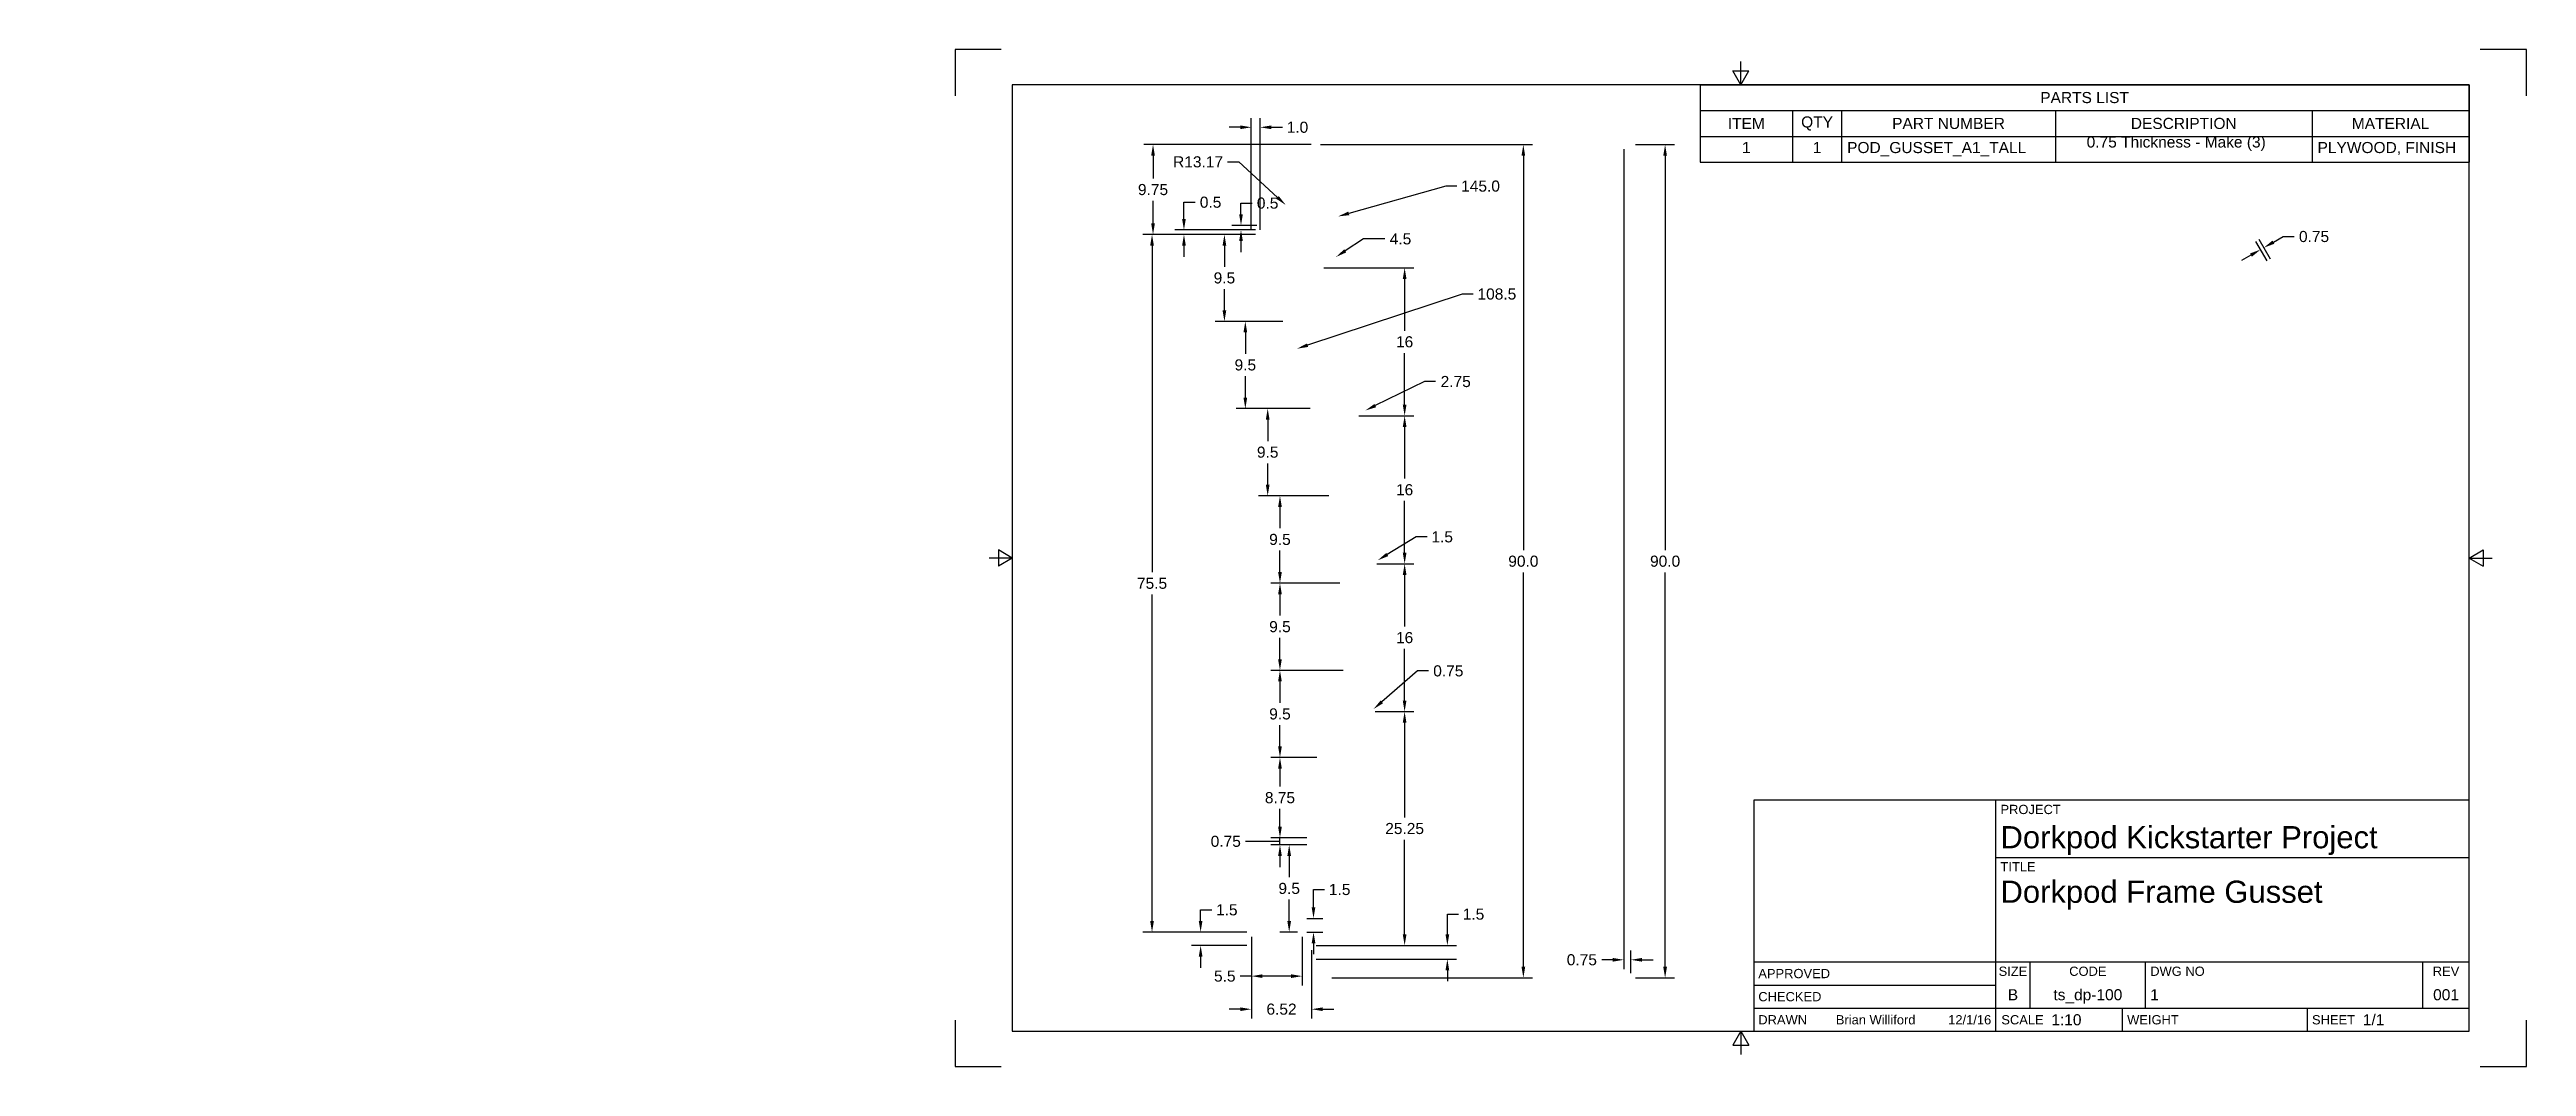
# Paper-space layout 'Sheet1' of a CAD drawing. Header units: inches. Extents: x -9.8 to 17, y 0 to 11.
import ezdxf
from ezdxf.enums import TextEntityAlignment as Align

# ---------------------------------------------------------------- set-up
doc = ezdxf.new("R2010")
doc.units = ezdxf.units.IN
doc.header["$MEASUREMENT"] = 0
for name, color, linetype, lineweight in [('Annotations', 7, 'Continuous', 25), ('BOM', 7, 'Continuous', 25), ('Dimensions', 7, 'Continuous', 25)]:
    doc.layers.add(name, color=color, linetype=linetype, lineweight=lineweight)
doc.layers.add('Border', color=7, linetype='Continuous')
doc.layers.add('Titleblock', color=7, linetype='Continuous')
doc.styles.add('FusionTitle', font='Arial Unicode.ttf')
doc.styles.get("Standard").update_dxf_attribs({"font": 'Arial.ttf'})
doc.dimstyles.get("Standard").update_dxf_attribs({"dimtxt": 0.12, "dimasz": 0.12, "dimexe": 0.1, "dimexo": 0.05, "dimgap": 0.06, "dimtad": 0, "dimtih": 1, "dimtoh": 1, "dimdsep": 46, "dimtxsty": 'Standard', "dimcen": 0, "dimclrd": 256, "dimclre": 256, "dimclrt": 256, "dimazin": 3, "dimtp": 0.01, "dimtm": 0.01000000001, "dimtfac": 1, "dimtofl": 0, "dimtmove": 0, "dimatfit": 3, "dimfxl": 1, "dimtolj": 1, "dimarcsym": 1})

psp = doc.layouts.new('Sheet1')

# ---------------------------------------------------------------- texts
at = {"layer": 'Annotations', "insert": (12.24213506298977, 10.06), "char_height": 0.12, "attachment_point": 1}
psp.add_mtext_dynamic_manual_height_columns('\\A1;0.75 Thickness - Make (3)', width=2.190030003069758, gutter_width=0.6, heights=[0.147636360553661], dxfattribs=at)

# ---------------------------------------------------------------- blocks, each defined once
blk = doc.blocks.new('ANSI_B_SHEET')
at = {"layer": 'Border'}
for p, q in [((0.5, 11), (0, 11)), ((0, 11), (0, 10.5)), ((17, 11), (16.5, 11)), ((17, 10.5), (17, 11)), ((8.41339745962156, 10.77), (8.586602540378447, 10.77)), ((8.500000000000004, 10.62), (8.41339745962156, 10.77)), ((8.500000000000004, 10.62), (8.500000000000004, 10.87)), ((8.500000000000004, 10.62), (8.586602540378447, 10.77)), ((16.38, 10.62), (0.6200000000000045, 10.62)), ((0.6200000000000045, 10.62), (0.620000000000001, 0.38)), ((16.38, 0.38), (16.38, 10.62)), ((0.6200000000000045, 5.499999999999999), (0.3700000000000045, 5.499999999999999)), ((0.470000000000006, 5.586602540378443), (0.470000000000006, 5.413397459621556)), ((0.6200000000000045, 5.499999999999999), (0.470000000000006, 5.586602540378443)), ((0.6200000000000045, 5.499999999999999), (0.470000000000006, 5.413397459621556)), ((16.38, 5.499999999999999), (16.53, 5.586602540378443)), ((16.38, 5.499999999999999), (16.63, 5.499999999999999)), ((16.38, 5.499999999999999), (16.53, 5.413397459621556)), ((16.53, 5.586602540378443), (16.53, 5.413397459621556)), ((0, 0.5), (0, 0)), ((0.6200000000000045, 0.38), (16.38, 0.3800000000000001)), ((8.5, 0.38), (8.413397459621557, 0.2299999999999943)), ((8.5, 0.38), (8.5, 0.13)), ((8.5, 0.38), (8.586602540378443, 0.2299999999999943)), ((17, 0), (17, 0.5)), ((0, 0), (0.5, 0)), ((8.413397459621557, 0.2299999999999943), (8.586602540378443, 0.2299999999999943)), ((16.5, 0), (17, 0))]:
    blk.add_line(p, q, dxfattribs=at)
blk = doc.blocks.new('ANSI_TITLEBLOCK')
at = {"layer": 'Titleblock'}
for p, q in [((0, 2.5), (-7.740000000000002, 2.5)), ((-7.740000000000002, 2.5), (-7.740000000000002, 0)), ((-5.120000000000001, 0), (-5.120000000000001, 2.5)), ((0, 0), (0, 2.5)), ((-5.120000000000001, 1.88), (0, 1.88)), ((-7.740000000000002, 0.7500000000000001), (0, 0.7500000000000001)), ((-4.750000000000002, 0.25), (-4.75, 0.7500000000000001)), ((-3.5, 0.25), (-3.499999999999998, 0.7500000000000001)), ((-0.5, 0.25), (-0.4999999999999991, 0.7499999999999999)), ((-7.740000000000002, 0.5), (-5.120000000000001, 0.5)), ((-7.740000000000002, 0.25), (0, 0.25)), ((-7.740000000000002, 0), (0, 0)), ((-3.75, 0), (-3.75, 0.25)), ((-1.750000000000001, 0), (-1.750000000000001, 0.25))]:
    blk.add_line(p, q, dxfattribs=at)
at = {"layer": 'Titleblock', "style": 'FusionTitle'}
for s, p in [('PROJECT', (-5.07, 2.45)), ('TITLE', (-5.07, 1.83)), ('DWG NO', (-3.449999999999998, 0.7000000000000002))]:
    blk.add_text(s, height=0.1, dxfattribs=at).set_placement(p, align=Align.TOP_LEFT)
for s, p in [('APPROVED', (-7.690000000000001, 0.625)), ('CHECKED', (-7.690000000000001, 0.375)), ('DRAWN', (-7.690000000000001, 0.125)), ('SCALE', (-5.060956188370747, 0.125)), ('WEIGHT', (-3.699999999999999, 0.125)), ('SHEET', (-1.7, 0.125))]:
    blk.add_text(s, height=0.1, dxfattribs=at).set_placement(p, align=Align.MIDDLE_LEFT)
for s, p in [('SIZE', (-4.935, 0.7000000000000011)), ('CODE', (-4.125, 0.7000000000000002)), ('REV', (-0.25, 0.7000000000000002))]:
    blk.add_text(s, height=0.1, dxfattribs=at).set_placement(p, align=Align.TOP_CENTER)
blk.add_attdef('PROJECT', (-5.07, 1.98), '', height=0.24, dxfattribs=at)
for tag, height, p in [('TITLE_1', 0.24, (-5.07, 1.63)), ('TITLE_2', 0.24, (-5.07, 1.29)), ('TITLE_3', 0.12, (-5.07, 0.9499999999999996))]:
    blk.add_attdef(tag, text='', height=height, dxfattribs=at).set_placement(p, align=Align.TOP_LEFT)
for tag, height, p in [('APPROVED_BY', 0.1, (-6.851207210059467, 0.625)), ('CHECKED_BY', 0.1, (-6.851207210059467, 0.375)), ('DRAWN_BY', 0.1, (-6.851207210059467, 0.125)), ('SCALE', 0.12, (-4.520000000000001, 0.125)), ('WEIGHT', 0.12, (-3.100000000000001, 0.125)), ('SHEET', 0.12, (-1.150000000000001, 0.125))]:
    blk.add_attdef(tag, text='', height=height, dxfattribs=at).set_placement(p, align=Align.MIDDLE_LEFT)
for tag, p in [('APPROVED_DATE', (-5.170000000000001, 0.625)), ('CHECKED_DATE', (-5.170000000000001, 0.375)), ('DRAWN_DATE', (-5.170000000000001, 0.125))]:
    blk.add_attdef(tag, text='', height=0.1, dxfattribs=at).set_placement(p, align=Align.MIDDLE_RIGHT)
for tag, p in [('SIZE', (-4.935000000000002, 0.3)), ('CODE', (-4.125, 0.3)), ('REV', (-0.25, 0.3))]:
    blk.add_attdef(tag, text='', height=0.12, dxfattribs=at).set_placement(p, align=Align.BOTTOM_CENTER)
blk.add_attdef('DWG_NO', text='', height=0.12, dxfattribs=at).set_placement((-3.449999999999999, 0.3), align=Align.BOTTOM_LEFT)
blk = doc.blocks.new('*T18')
at = {"layer": 'BOM', "color": 0, "linetype": 'ByBlock', "lineweight": -2, "transparency": 16777216}
for p, q in [((0, 0), (8.320444658710656, 0)), ((0, 0), (0, -0.8399999999999981)), ((8.320444658710656, 0), (8.320444658710656, -0.8399999999999981)), ((0, -0.2799999999999994), (8.320444658710656, -0.2799999999999994)), ((1.000978403622241, -0.2799999999999994), (1.000978403622241, -0.8399999999999981)), ((1.531289552843829, -0.2799999999999994), (1.531289552843829, -0.8399999999999981)), ((3.845307643523922, -0.2799999999999994), (3.845307643523922, -0.8399999999999981)), ((6.620444658710655, -0.2799999999999994), (6.620444658710655, -0.8399999999999981)), ((0, -0.5599999999999987), (8.320444658710656, -0.5599999999999987)), ((0, -0.8399999999999981), (8.320444658710656, -0.8399999999999981))]:
    blk.add_line(p, q, dxfattribs=at)
at = {"layer": 'BOM', "color": 0, "transparency": 16777216, "char_height": 0.12}
for s, insert, width, attachment_point in [('PARTS LIST', (4.160222329355328, -0.1400000000000006), 8.200444658710657, 5), ('ITEM', (0.5004892018111207, -0.4199999999999999), 0.8809784036222413, 5), ('QTY', (1.266133978233036, -0.4199999999999999), 0.4103111492215881, 5), ('PART NUMBER', (2.688298598183875, -0.4199999999999999), 2.194018090680093, 5), ('DESCRIPTION', (5.23287615111729, -0.4199999999999999), 2.655137015186733, 5), ('MATERIAL', (7.470444658710656, -0.4199999999999999), 1.58, 5), ('1', (0.5004892018111207, -0.6199999999999992), 0.8809784036222413, 2), ('1', (1.266133978233036, -0.6199999999999992), 0.4103111492215881, 2), ('POD_GUSSET_A1_TALL', (1.591289552843829, -0.6199999999999992), 2.194018090680093, 1), ('PLYWOOD, FINISH', (6.680444658710655, -0.6199999999999992), 1.58, 1)]:
    blk.add_mtext(s, dxfattribs=dict(at, insert=insert, width=width, attachment_point=attachment_point))
blk = doc.blocks.new('*D19')
at = {"layer": 'Defpoints', "color": 0, "transparency": 16777216}
for p in [(3.858063598472282, 1.308579012773066), (3.858063598472282, 1.161236745314113), (5.3261847034569, 1.308579012773066)]:
    blk.add_point(p, dxfattribs=at)
at = {"layer": 'Dimensions', "lineweight": -2, "transparency": 16777216}
for p, q in [((5.3261847034569, 1.428579012773066), (5.3261847034569, 1.647245967993506)), ((5.3261847034569, 1.647245967993506), (5.4461847034569, 1.647245967993506)), ((3.908063598472282, 1.308579012773066), (5.426184703456901, 1.308579012773066)), ((3.908063598472282, 1.161236745314113), (5.426184703456901, 1.161236745314113)), ((5.3261847034569, 1.041236745314113), (5.3261847034569, 0.9212367453141129))]:
    blk.add_line(p, q, dxfattribs=at)
at = {"layer": 'Dimensions', "transparency": 16777216}
for points in [[(5.306184703456901, 1.428579012773066), (5.3461847034569, 1.428579012773066), (5.3261847034569, 1.308579012773066)], [(5.306184703456901, 1.041236745314113), (5.3461847034569, 1.041236745314113), (5.3261847034569, 1.161236745314113)]]:
    blk.add_solid(points, dxfattribs=at)
at = {"layer": 'Dimensions', "transparency": 16777216, "insert": (5.609322493361402, 1.647245967993507), "char_height": 0.12, "attachment_point": 5}
blk.add_mtext('\\A1;1.5', dxfattribs=at)
blk = doc.blocks.new('*D20')
at = {"layer": 'Defpoints', "color": 0, "transparency": 16777216}
for p in [(2.657000652382024, 1.453579013954027), (3.206432554339483, 1.453579013954027), (3.206432554339483, 1.308579012773066)]:
    blk.add_point(p, dxfattribs=at)
at = {"layer": 'Dimensions', "lineweight": -2, "transparency": 16777216}
for p, q in [((2.657000652382024, 1.573579013954027), (2.657000652382024, 1.693579013954027)), ((2.657000652382024, 1.693579013954027), (2.777000652382024, 1.693579013954027)), ((3.156432554339483, 1.453579013954027), (2.557000652382024, 1.453579013954027)), ((3.156432554339483, 1.308579012773066), (2.557000652382024, 1.308579012773066)), ((2.657000652382024, 1.188579012773066), (2.657000652382024, 1.068579012773066))]:
    blk.add_line(p, q, dxfattribs=at)
at = {"layer": 'Dimensions', "transparency": 16777216}
for points in [[(2.637000652382024, 1.573579013954027), (2.677000652382024, 1.573579013954027), (2.657000652382024, 1.453579013954027)], [(2.637000652382024, 1.188579012773066), (2.677000652382024, 1.188579012773066), (2.657000652382024, 1.308579012773066)]]:
    blk.add_solid(points, dxfattribs=at)
at = {"layer": 'Dimensions', "transparency": 16777216, "insert": (2.940138442286526, 1.693579013954027), "char_height": 0.12, "attachment_point": 5}
blk.add_mtext('\\A1;1.5', dxfattribs=at)
blk = doc.blocks.new('*D21')
at = {"layer": 'Defpoints', "color": 0, "transparency": 16777216}
for p in [(3.75652567976605, 1.602255918380706), (3.75652567976605, 1.453579013954027), (3.878411139197347, 1.602255918380706)]:
    blk.add_point(p, dxfattribs=at)
at = {"layer": 'Dimensions', "lineweight": -2, "transparency": 16777216}
for p, q in [((3.878411139197347, 1.722255918380706), (3.878411139197347, 1.913367640867295)), ((3.878411139197347, 1.913367640867295), (3.998411139197347, 1.913367640867295)), ((3.80652567976605, 1.602255918380706), (3.978411139197347, 1.602255918380706)), ((3.80652567976605, 1.453579013954027), (3.978411139197347, 1.453579013954027)), ((3.878411139197347, 1.333579013954027), (3.878411139197347, 1.213579013954027))]:
    blk.add_line(p, q, dxfattribs=at)
at = {"layer": 'Dimensions', "transparency": 16777216}
for points in [[(3.858411139197347, 1.722255918380706), (3.898411139197347, 1.722255918380706), (3.878411139197347, 1.602255918380706)], [(3.858411139197347, 1.333579013954027), (3.898411139197347, 1.333579013954027), (3.878411139197347, 1.453579013954027)]]:
    blk.add_solid(points, dxfattribs=at)
at = {"layer": 'Dimensions', "transparency": 16777216, "insert": (4.161548929101849, 1.913367640867296), "char_height": 0.12, "attachment_point": 5}
blk.add_mtext('\\A1;1.5', dxfattribs=at)
blk = doc.blocks.new('*D22')
at = {"layer": 'Defpoints', "color": 0, "transparency": 16777216}
for p in [(3.615349024438058, 2.39732901395405), (3.857171660986226, 2.39732901395405), (3.75652567976605, 1.453579013954027)]:
    blk.add_point(p, dxfattribs=at)
at = {"layer": 'Dimensions', "lineweight": -2, "transparency": 16777216}
for p, q in [((3.807171660986226, 2.39732901395405), (3.515349024438057, 2.39732901395405)), ((3.615349024438058, 2.277329013954049), (3.615349024438058, 2.046272567842169)), ((3.615349024438058, 1.573579013954027), (3.615349024438058, 1.804635460065907)), ((3.70652567976605, 1.453579013954027), (3.515349024438057, 1.453579013954027))]:
    blk.add_line(p, q, dxfattribs=at)
at = {"layer": 'Dimensions', "transparency": 16777216}
for points in [[(3.595349024438057, 2.277329013954049), (3.635349024438058, 2.277329013954049), (3.615349024438058, 2.39732901395405)], [(3.595349024438057, 1.573579013954027), (3.635349024438058, 1.573579013954027), (3.615349024438058, 1.453579013954027)]]:
    blk.add_solid(points, dxfattribs=at)
at = {"layer": 'Dimensions', "transparency": 16777216, "insert": (3.615349024438057, 1.925454013954039), "char_height": 0.12, "attachment_point": 5}
blk.add_mtext('\\A1;9.5', dxfattribs=at)
blk = doc.blocks.new('*D23')
at = {"layer": 'Defpoints', "color": 0, "transparency": 16777216}
for p in [(3.515349024438057, 2.472329013954095), (3.857171657316126, 2.472329013954095), (3.857171660986226, 2.39732901395405)]:
    blk.add_point(p, dxfattribs=at)
at = {"layer": 'Dimensions', "lineweight": -2, "transparency": 16777216}
for p, q in [((3.515349024438057, 2.592329013954095), (3.515349024438057, 2.712329013954095)), ((3.263711916661796, 2.434829013954072), (3.143711916661796, 2.434829013954072)), ((3.515349024438057, 2.434829013954072), (3.263711916661796, 2.434829013954072)), ((3.807171657316126, 2.472329013954095), (3.415349024438057, 2.472329013954095)), ((3.515349024438057, 2.39732901395405), (3.515349024438057, 2.472329013954095)), ((3.807171660986226, 2.39732901395405), (3.415349024438057, 2.39732901395405)), ((3.515349024438057, 2.277329013954049), (3.515349024438057, 2.157329013954049))]:
    blk.add_line(p, q, dxfattribs=at)
at = {"layer": 'Dimensions', "transparency": 16777216}
for points in [[(3.495349024438057, 2.592329013954095), (3.535349024438057, 2.592329013954095), (3.515349024438057, 2.472329013954095)], [(3.495349024438057, 2.277329013954049), (3.535349024438057, 2.277329013954049), (3.515349024438057, 2.39732901395405)]]:
    blk.add_solid(points, dxfattribs=at)
at = {"layer": 'Dimensions', "transparency": 16777216, "insert": (2.929005231805042, 2.434829013954073), "char_height": 0.12, "attachment_point": 5}
blk.add_mtext('\\A1;0.75', dxfattribs=at)
blk = doc.blocks.new('*D24')
at = {"layer": 'Defpoints', "color": 0, "transparency": 16777216}
for p in [(3.515349024438057, 3.341079013954072), (3.965827170167287, 3.341079013954072), (3.857171657316126, 2.472329013954095)]:
    blk.add_point(p, dxfattribs=at)
at = {"layer": 'Dimensions', "lineweight": -2, "transparency": 16777216}
for p, q in [((3.915827170167288, 3.341079013954072), (3.415349024438057, 3.341079013954072)), ((3.515349024438057, 3.221079013954072), (3.515349024438057, 3.027522567842214)), ((3.515349024438057, 2.592329013954095), (3.515349024438057, 2.785885460065953)), ((3.807171657316126, 2.472329013954095), (3.415349024438057, 2.472329013954095))]:
    blk.add_line(p, q, dxfattribs=at)
at = {"layer": 'Dimensions', "transparency": 16777216}
for points in [[(3.495349024438057, 3.221079013954072), (3.535349024438057, 3.221079013954072), (3.515349024438057, 3.341079013954072)], [(3.495349024438057, 2.592329013954095), (3.535349024438057, 2.592329013954095), (3.515349024438057, 2.472329013954095)]]:
    blk.add_solid(points, dxfattribs=at)
at = {"layer": 'Dimensions', "transparency": 16777216, "insert": (3.515349024438057, 2.906704013954085), "char_height": 0.12, "attachment_point": 5}
blk.add_mtext('\\A1;8.75', dxfattribs=at)
blk = doc.blocks.new('*D26')
at = {"layer": 'Defpoints', "color": 0, "transparency": 16777216}
for p in [(3.515349024438057, 4.284829013954095), (4.247963005545589, 4.284829013954095), (3.965827170167287, 3.341079013954072)]:
    blk.add_point(p, dxfattribs=at)
at = {"layer": 'Dimensions', "lineweight": -2, "transparency": 16777216}
for p, q in [((4.197963005545589, 4.284829013954095), (3.415349024438057, 4.284829013954095)), ((3.515349024438057, 4.164829013954095), (3.515349024438057, 3.933772567842214)), ((3.515349024438057, 3.461079013954072), (3.515349024438057, 3.692135460065953)), ((3.915827170167288, 3.341079013954072), (3.415349024438057, 3.341079013954072))]:
    blk.add_line(p, q, dxfattribs=at)
at = {"layer": 'Dimensions', "transparency": 16777216}
for points in [[(3.495349024438057, 4.164829013954095), (3.535349024438057, 4.164829013954095), (3.515349024438057, 4.284829013954095)], [(3.495349024438057, 3.461079013954072), (3.535349024438057, 3.461079013954072), (3.515349024438057, 3.341079013954072)]]:
    blk.add_solid(points, dxfattribs=at)
at = {"layer": 'Dimensions', "transparency": 16777216, "insert": (3.515349024438057, 3.812954013954085), "char_height": 0.12, "attachment_point": 5}
blk.add_mtext('\\A1;9.5', dxfattribs=at)
blk = doc.blocks.new('*D27')
at = {"layer": 'Defpoints', "color": 0, "transparency": 16777216}
for p in [(3.515349024438058, 5.228579013954118), (4.213261318554174, 5.228579013954118), (4.247963005545589, 4.284829013954095)]:
    blk.add_point(p, dxfattribs=at)
at = {"layer": 'Dimensions', "lineweight": -2, "transparency": 16777216}
for p, q in [((4.163261318554174, 5.228579013954118), (3.415349024438058, 5.228579013954118)), ((3.515349024438058, 5.108579013954118), (3.515349024438057, 4.877522567842237)), ((3.515349024438057, 4.404829013954095), (3.515349024438057, 4.635885460065976)), ((4.197963005545589, 4.284829013954095), (3.415349024438057, 4.284829013954095))]:
    blk.add_line(p, q, dxfattribs=at)
at = {"layer": 'Dimensions', "transparency": 16777216}
for points in [[(3.495349024438058, 5.108579013954118), (3.535349024438058, 5.108579013954118), (3.515349024438058, 5.228579013954118)], [(3.495349024438057, 4.404829013954095), (3.535349024438057, 4.404829013954095), (3.515349024438057, 4.284829013954095)]]:
    blk.add_solid(points, dxfattribs=at)
at = {"layer": 'Dimensions', "transparency": 16777216, "insert": (3.515349024438057, 4.756704013954107), "char_height": 0.12, "attachment_point": 5}
blk.add_mtext('\\A1;9.5', dxfattribs=at)
blk = doc.blocks.new('*D28')
at = {"layer": 'Defpoints', "color": 0, "transparency": 16777216}
for p in [(3.515349024438058, 6.172329013954027), (4.095470404359839, 6.172329013954027), (4.213261318554174, 5.228579013954118)]:
    blk.add_point(p, dxfattribs=at)
at = {"layer": 'Dimensions', "lineweight": -2, "transparency": 16777216}
for p, q in [((4.045470404359839, 6.172329013954027), (3.415349024438058, 6.172329013954027)), ((3.515349024438058, 6.052329013954027), (3.515349024438058, 5.821272567842203)), ((3.515349024438058, 5.348579013954118), (3.515349024438058, 5.579635460065941)), ((4.163261318554174, 5.228579013954118), (3.415349024438058, 5.228579013954118))]:
    blk.add_line(p, q, dxfattribs=at)
at = {"layer": 'Dimensions', "transparency": 16777216}
for points in [[(3.495349024438058, 6.052329013954027), (3.535349024438058, 6.052329013954027), (3.515349024438058, 6.172329013954027)], [(3.495349024438058, 5.348579013954118), (3.535349024438058, 5.348579013954118), (3.515349024438058, 5.228579013954118)]]:
    blk.add_solid(points, dxfattribs=at)
at = {"layer": 'Dimensions', "transparency": 16777216, "insert": (3.515349024438057, 5.700454013954073), "char_height": 0.12, "attachment_point": 5}
blk.add_mtext('\\A1;9.5', dxfattribs=at)
blk = doc.blocks.new('*D29')
at = {"layer": 'Defpoints', "color": 0, "transparency": 16777216}
for p in [(3.382640070745769, 7.11607901395405), (3.891791276937594, 7.11607901395405), (4.095470404359839, 6.172329013954027)]:
    blk.add_point(p, dxfattribs=at)
at = {"layer": 'Dimensions', "lineweight": -2, "transparency": 16777216}
for p, q in [((3.841791276937594, 7.11607901395405), (3.282640070745769, 7.11607901395405)), ((3.382640070745768, 6.996079013954049), (3.382640070745768, 6.765022567842169)), ((3.382640070745768, 6.292329013954027), (3.382640070745768, 6.523385460065907)), ((4.045470404359839, 6.172329013954027), (3.282640070745768, 6.172329013954027))]:
    blk.add_line(p, q, dxfattribs=at)
at = {"layer": 'Dimensions', "transparency": 16777216}
for points in [[(3.362640070745768, 6.996079013954049), (3.402640070745768, 6.996079013954049), (3.382640070745769, 7.11607901395405)], [(3.362640070745768, 6.292329013954027), (3.402640070745768, 6.292329013954027), (3.382640070745768, 6.172329013954027)]]:
    blk.add_solid(points, dxfattribs=at)
at = {"layer": 'Dimensions', "transparency": 16777216, "insert": (3.382640070745767, 6.644204013954039), "char_height": 0.12, "attachment_point": 5}
blk.add_mtext('\\A1;9.5', dxfattribs=at)
blk = doc.blocks.new('*D30')
at = {"layer": 'Defpoints', "color": 0, "transparency": 16777216}
for p in [(3.140799007408231, 8.059829013954072), (3.597076981553943, 8.059829013954072), (3.891791276937594, 7.11607901395405)]:
    blk.add_point(p, dxfattribs=at)
at = {"layer": 'Dimensions', "lineweight": -2, "transparency": 16777216}
for p, q in [((3.547076981553943, 8.059829013954072), (3.040799007408231, 8.059829013954072)), ((3.140799007408231, 7.939829013954071), (3.140799007408231, 7.708772567842191)), ((3.140799007408231, 7.23607901395405), (3.140799007408231, 7.467135460065929)), ((3.841791276937594, 7.11607901395405), (3.040799007408231, 7.11607901395405))]:
    blk.add_line(p, q, dxfattribs=at)
at = {"layer": 'Dimensions', "transparency": 16777216}
for points in [[(3.120799007408231, 7.939829013954071), (3.160799007408231, 7.939829013954071), (3.140799007408231, 8.059829013954072)], [(3.120799007408231, 7.23607901395405), (3.160799007408231, 7.23607901395405), (3.140799007408231, 7.11607901395405)]]:
    blk.add_solid(points, dxfattribs=at)
at = {"layer": 'Dimensions', "transparency": 16777216, "insert": (3.14079900740823, 7.587954013954061), "char_height": 0.12, "attachment_point": 5}
blk.add_mtext('\\A1;9.5', dxfattribs=at)
blk = doc.blocks.new('*D31')
at = {"layer": 'Defpoints', "color": 0, "transparency": 16777216}
for p in [(2.91445161943933, 8.998340872489848), (3.301525394219392, 8.998340872489848), (3.597076981553943, 8.059829013954072)]:
    blk.add_point(p, dxfattribs=at)
at = {"layer": 'Dimensions', "lineweight": -2, "transparency": 16777216}
for p, q in [((3.251525394219392, 8.998340872489848), (2.81445161943933, 8.998340872489848)), ((2.91445161943933, 8.878340872489849), (2.91445161943933, 8.649903497110092)), ((2.91445161943933, 8.179829013954071), (2.91445161943933, 8.408266389333829)), ((3.547076981553943, 8.059829013954072), (2.81445161943933, 8.059829013954072))]:
    blk.add_line(p, q, dxfattribs=at)
at = {"layer": 'Dimensions', "transparency": 16777216}
for points in [[(2.89445161943933, 8.878340872489849), (2.93445161943933, 8.878340872489849), (2.91445161943933, 8.998340872489848)], [(2.89445161943933, 8.179829013954071), (2.93445161943933, 8.179829013954071), (2.91445161943933, 8.059829013954072)]]:
    blk.add_solid(points, dxfattribs=at)
at = {"layer": 'Dimensions', "transparency": 16777216, "insert": (2.914451619439328, 8.52908494322196), "char_height": 0.12, "attachment_point": 5}
blk.add_mtext('\\A1;9.5', dxfattribs=at)
blk = doc.blocks.new('*D32')
at = {"layer": 'Defpoints', "color": 0, "transparency": 16777216}
for p in [(4.121137596177059, 8.756419550470827), (3.758651116532229, 8.519173018815746)]:
    blk.add_point(p, dxfattribs=at)
at = {"layer": 'Dimensions', "lineweight": -2, "transparency": 16777216}
for p, q in [((4.419296275770468, 8.951563691255622), (4.221543979796815, 8.822135287767173)), ((4.648163942891885, 8.951563691255622), (4.419296275770468, 8.951563691255622))]:
    blk.add_line(p, q, dxfattribs=at)
at = {"layer": 'Dimensions', "transparency": 16777216}
blk.add_solid([(4.21059135691409, 8.838869685037132), (4.232496602679539, 8.805400890497214), (4.121137596177059, 8.756419550470827)], dxfattribs=at)
at = {"layer": 'Dimensions', "transparency": 16777216, "insert": (4.819487271677698, 8.951563691255622), "char_height": 0.12, "attachment_point": 5}
blk.add_mtext('\\A1;4.5', dxfattribs=at)
blk = doc.blocks.new('*D33')
at = {"layer": 'Defpoints', "color": 0, "transparency": 16777216}
for p in [(4.200485861025952, 6.979641765641265), (4.43905189707725, 7.095950803645492)]:
    blk.add_point(p, dxfattribs=at)
at = {"layer": 'Dimensions', "lineweight": -2, "transparency": 16777216}
for p, q in [((5.079696796864121, 7.408286931745901), (4.546915623854891, 7.148538030665353)), ((5.199696796864181, 7.408286931745902), (5.079696796864121, 7.408286931745901))]:
    blk.add_line(p, q, dxfattribs=at)
at = {"layer": 'Dimensions', "transparency": 16777216}
blk.add_solid([(4.538151086018248, 7.166515318461626), (4.555680161691534, 7.13056074286908), (4.43905189707725, 7.095950803645492)], dxfattribs=at)
at = {"layer": 'Dimensions', "transparency": 16777216, "insert": (5.416859143385325, 7.408286931745901), "char_height": 0.12, "attachment_point": 5}
blk.add_mtext('\\A1;2.75', dxfattribs=at)
blk = doc.blocks.new('*D34')
at = {"layer": 'Defpoints', "color": 0, "transparency": 16777216}
for p in [(4.451045144040524, 5.40034545288568), (4.573610333174924, 5.47524711640103)]:
    blk.add_point(p, dxfattribs=at)
at = {"layer": 'Dimensions', "lineweight": -2, "transparency": 16777216}
for p, q in [((4.987290420656931, 5.728054026212922), (4.676003887584391, 5.53782155219869)), ((5.107290420656933, 5.728054026212922), (4.987290420656931, 5.728054026212922))]:
    blk.add_line(p, q, dxfattribs=at)
at = {"layer": 'Dimensions', "transparency": 16777216}
blk.add_solid([(4.665574814951447, 5.554887144600268), (4.686432960217333, 5.520755959797112), (4.573610333174924, 5.47524711640103)], dxfattribs=at)
at = {"layer": 'Dimensions', "transparency": 16777216, "insert": (5.270428210561436, 5.728054026212922), "char_height": 0.12, "attachment_point": 5}
blk.add_mtext('\\A1;1.5', dxfattribs=at)
blk = doc.blocks.new('*D35')
at = {"layer": 'Defpoints', "color": 0, "transparency": 16777216}
for p in [(4.463502520853845, 3.809992129066098), (4.527414419631144, 3.865600440220565)]:
    blk.add_point(p, dxfattribs=at)
at = {"layer": 'Dimensions', "lineweight": -2, "transparency": 16777216}
for p, q in [((5.001929572543543, 4.278465443067813), (4.617944110450252, 3.944368295848332)), ((5.121929572543556, 4.278465443067813), (5.001929572543543, 4.278465443067813))]:
    blk.add_line(p, q, dxfattribs=at)
at = {"layer": 'Dimensions', "transparency": 16777216}
blk.add_solid([(4.604816134512291, 3.959456577651517), (4.631072086388213, 3.929280014045148), (4.527414419631144, 3.865600440220565)], dxfattribs=at)
at = {"layer": 'Dimensions', "transparency": 16777216, "insert": (5.336636257400309, 4.278465443067813), "char_height": 0.12, "attachment_point": 5}
blk.add_mtext('\\A1;0.75', dxfattribs=at)
blk = doc.blocks.new('*D36')
at = {"layer": 'Defpoints', "color": 0, "transparency": 16777216}
for p in [(4.495458470242495, 3.837796284643332), (4.864005070219679, 3.837796284643332), (3.858063598472282, 1.308579012773066)]:
    blk.add_point(p, dxfattribs=at)
at = {"layer": 'Dimensions', "lineweight": -2, "transparency": 16777216}
for p, q in [((4.545458470242495, 3.837796284643332), (4.964005070219678, 3.837796284643332)), ((4.864005070219679, 3.717796284643332), (4.864005070219679, 2.69400620259633)), ((4.864005070219678, 1.428579012773066), (4.864005070219679, 2.452369094820068)), ((3.908063598472282, 1.308579012773066), (4.964005070219677, 1.308579012773066))]:
    blk.add_line(p, q, dxfattribs=at)
at = {"layer": 'Dimensions', "transparency": 16777216}
for points in [[(4.844005070219679, 3.717796284643332), (4.884005070219678, 3.717796284643332), (4.864005070219679, 3.837796284643332)], [(4.844005070219678, 1.428579012773066), (4.884005070219677, 1.428579012773066), (4.864005070219678, 1.308579012773066)]]:
    blk.add_solid(points, dxfattribs=at)
at = {"layer": 'Dimensions', "transparency": 16777216, "insert": (4.864005070219678, 2.573187648708199), "char_height": 0.12, "attachment_point": 5}
blk.add_mtext('\\A1;25.25', dxfattribs=at)
blk = doc.blocks.new('*D37')
at = {"layer": 'Defpoints', "color": 0, "transparency": 16777216}
for p in [(4.512327738607723, 5.437796284643355), (4.864005070219679, 5.437796284643355), (4.495458470242495, 3.837796284643332)]:
    blk.add_point(p, dxfattribs=at)
at = {"layer": 'Dimensions', "lineweight": -2, "transparency": 16777216}
for p, q in [((4.562327738607723, 5.437796284643355), (4.964005070219678, 5.437796284643355)), ((4.864005070219679, 5.317796284643355), (4.864005070219679, 4.758614838531474)), ((4.864005070219679, 3.957796284643332), (4.864005070219679, 4.516977730755213)), ((4.545458470242495, 3.837796284643332), (4.964005070219678, 3.837796284643332))]:
    blk.add_line(p, q, dxfattribs=at)
at = {"layer": 'Dimensions', "transparency": 16777216}
for points in [[(4.844005070219679, 5.317796284643355), (4.884005070219678, 5.317796284643355), (4.864005070219679, 5.437796284643355)], [(4.844005070219679, 3.957796284643332), (4.884005070219678, 3.957796284643332), (4.864005070219679, 3.837796284643332)]]:
    blk.add_solid(points, dxfattribs=at)
at = {"layer": 'Dimensions', "transparency": 16777216, "insert": (4.864005070219678, 4.637796284643344), "char_height": 0.12, "attachment_point": 5}
blk.add_mtext('\\A1;16', dxfattribs=at)
blk = doc.blocks.new('*D38')
at = {"layer": 'Defpoints', "color": 0, "transparency": 16777216}
for p in [(4.319768879051601, 7.037796284643377), (4.86400507021968, 7.037796284643377), (4.512327738607723, 5.437796284643355)]:
    blk.add_point(p, dxfattribs=at)
at = {"layer": 'Dimensions', "lineweight": -2, "transparency": 16777216}
for p, q in [((4.369768879051601, 7.037796284643377), (4.964005070219679, 7.037796284643377)), ((4.86400507021968, 6.917796284643377), (4.86400507021968, 6.358614838531497)), ((4.864005070219679, 5.557796284643355), (4.86400507021968, 6.116977730755235)), ((4.562327738607723, 5.437796284643355), (4.964005070219678, 5.437796284643355))]:
    blk.add_line(p, q, dxfattribs=at)
at = {"layer": 'Dimensions', "transparency": 16777216}
for points in [[(4.84400507021968, 6.917796284643377), (4.884005070219679, 6.917796284643377), (4.86400507021968, 7.037796284643377)], [(4.844005070219679, 5.557796284643355), (4.884005070219678, 5.557796284643355), (4.864005070219679, 5.437796284643355)]]:
    blk.add_solid(points, dxfattribs=at)
at = {"layer": 'Dimensions', "transparency": 16777216, "insert": (4.864005070219678, 6.237796284643367), "char_height": 0.12, "attachment_point": 5}
blk.add_mtext('\\A1;16', dxfattribs=at)
blk = doc.blocks.new('*D39')
at = {"layer": 'Defpoints', "color": 0, "transparency": 16777216}
for p in [(3.939894356354644, 8.637796284643287), (4.864005070219679, 8.637796284643285), (4.319768879051601, 7.037796284643377)]:
    blk.add_point(p, dxfattribs=at)
at = {"layer": 'Dimensions', "lineweight": -2, "transparency": 16777216}
for p, q in [((3.989894356354644, 8.637796284643287), (4.964005070219679, 8.637796284643285)), ((4.864005070219679, 8.517796284643286), (4.864005070219679, 7.958614838531463)), ((4.864005070219679, 7.157796284643378), (4.864005070219679, 7.716977730755201)), ((4.369768879051601, 7.037796284643377), (4.964005070219678, 7.037796284643377))]:
    blk.add_line(p, q, dxfattribs=at)
at = {"layer": 'Dimensions', "transparency": 16777216}
for points in [[(4.844005070219679, 8.517796284643286), (4.884005070219678, 8.517796284643286), (4.864005070219679, 8.637796284643285)], [(4.844005070219679, 7.157796284643378), (4.884005070219678, 7.157796284643378), (4.864005070219679, 7.037796284643377)]]:
    blk.add_solid(points, dxfattribs=at)
at = {"layer": 'Dimensions', "transparency": 16777216, "insert": (4.864005070219678, 7.837796284643333), "char_height": 0.12, "attachment_point": 5}
blk.add_mtext('\\A1;16', dxfattribs=at)
blk = doc.blocks.new('*D46')
at = {"layer": 'Defpoints', "color": 0, "transparency": 16777216}
for p in [(3.205601186578568, 8.99833609158944), (2.131429301017103, 1.453579013954027), (3.206432554339483, 1.453579013954027)]:
    blk.add_point(p, dxfattribs=at)
at = {"layer": 'Dimensions', "lineweight": -2, "transparency": 16777216}
for p, q in [((3.155601186578568, 8.99833609158944), (2.031429301017105, 8.99833609158944)), ((2.131429301017105, 8.878336091589441), (2.131429301017104, 5.346776106659864)), ((2.131429301017103, 1.573579013954027), (2.131429301017104, 5.105138998883603)), ((3.156432554339483, 1.453579013954027), (2.031429301017103, 1.453579013954027))]:
    blk.add_line(p, q, dxfattribs=at)
at = {"layer": 'Dimensions', "transparency": 16777216}
for points in [[(2.111429301017105, 8.878336091589441), (2.151429301017105, 8.878336091589441), (2.131429301017105, 8.99833609158944)], [(2.111429301017103, 1.573579013954027), (2.151429301017104, 1.573579013954027), (2.131429301017103, 1.453579013954027)]]:
    blk.add_solid(points, dxfattribs=at)
at = {"layer": 'Dimensions', "transparency": 16777216, "insert": (2.131429301017103, 5.225957552771734), "char_height": 0.12, "attachment_point": 5}
blk.add_mtext('\\A1;75.5', dxfattribs=at)
blk = doc.blocks.new('*D47')
at = {"layer": 'Defpoints', "color": 0, "transparency": 16777216}
for p in [(2.142151078533839, 9.97144870896011), (3.902294507372819, 9.97144870896011), (3.205601186578568, 8.99833609158944)]:
    blk.add_point(p, dxfattribs=at)
at = {"layer": 'Dimensions', "lineweight": -2, "transparency": 16777216}
for p, q in [((3.852294507372819, 9.97144870896011), (2.042151078533839, 9.97144870896011)), ((2.142151078533839, 9.851448708960111), (2.142151078533839, 9.605710954162907)), ((2.142151078533839, 9.11833609158944), (2.142151078533839, 9.364073846386644)), ((3.155601186578568, 8.99833609158944), (2.042151078533839, 8.99833609158944))]:
    blk.add_line(p, q, dxfattribs=at)
at = {"layer": 'Dimensions', "transparency": 16777216}
for points in [[(2.122151078533839, 9.851448708960111), (2.162151078533839, 9.851448708960111), (2.142151078533839, 9.97144870896011)], [(2.122151078533839, 9.11833609158944), (2.162151078533839, 9.11833609158944), (2.142151078533839, 8.99833609158944)]]:
    blk.add_solid(points, dxfattribs=at)
at = {"layer": 'Dimensions', "transparency": 16777216, "insert": (2.142151078533837, 9.484892400274775), "char_height": 0.12, "attachment_point": 5}
blk.add_mtext('\\A1;9.75', dxfattribs=at)
blk = doc.blocks.new('*D48')
at = {"layer": 'Defpoints', "color": 0, "transparency": 16777216}
for p in [(2.476868472031611, 9.048332112812659), (3.301525394219392, 9.048332112812659), (3.301525394219392, 8.998340872489848)]:
    blk.add_point(p, dxfattribs=at)
at = {"layer": 'Dimensions', "lineweight": -2, "transparency": 16777216}
for p, q in [((2.476868472031611, 9.168332112812658), (2.476868472031611, 9.348082003607534)), ((2.476868472031611, 9.348082003607534), (2.596868472031611, 9.348082003607534)), ((3.251525394219392, 9.048332112812659), (2.376868472031611, 9.048332112812659)), ((3.251525394219392, 8.998340872489848), (2.376868472031611, 8.998340872489848)), ((2.476868472031611, 8.878340872489849), (2.476868472031611, 8.758340872489848))]:
    blk.add_line(p, q, dxfattribs=at)
at = {"layer": 'Dimensions', "transparency": 16777216}
for points in [[(2.456868472031611, 9.168332112812658), (2.496868472031611, 9.168332112812658), (2.476868472031611, 9.048332112812659)], [(2.456868472031611, 8.878340872489849), (2.496868472031611, 8.878340872489849), (2.476868472031611, 8.998340872489848)]]:
    blk.add_solid(points, dxfattribs=at)
at = {"layer": 'Dimensions', "transparency": 16777216, "insert": (2.764917585264897, 9.348082003607534), "char_height": 0.12, "attachment_point": 5}
blk.add_mtext('\\A1;0.5', dxfattribs=at)
blk = doc.blocks.new('*D49')
at = {"layer": 'Defpoints', "color": 0, "transparency": 16777216}
for p in [(3.093784556306398, 9.098332112812614), (3.301525394219392, 9.048332112812659), (3.316108812364606, 9.098332112812614)]:
    blk.add_point(p, dxfattribs=at)
at = {"layer": 'Dimensions', "lineweight": -2, "transparency": 16777216}
for p, q in [((3.093784556306398, 9.218332112812613), (3.093784556306398, 9.338332112812658)), ((3.093784556306398, 9.338332112812658), (3.213784556306398, 9.338332112812658)), ((3.266108812364606, 9.098332112812614), (2.993784556306398, 9.098332112812614)), ((3.251525394219392, 9.048332112812659), (2.993784556306398, 9.048332112812659)), ((3.093784556306398, 8.92833211281266), (3.093784556306398, 8.808332112812659))]:
    blk.add_line(p, q, dxfattribs=at)
at = {"layer": 'Dimensions', "transparency": 16777216}
for points in [[(3.073784556306398, 9.218332112812613), (3.113784556306398, 9.218332112812613), (3.093784556306398, 9.098332112812614)], [(3.073784556306398, 8.92833211281266), (3.113784556306398, 8.92833211281266), (3.093784556306398, 9.048332112812659)]]:
    blk.add_solid(points, dxfattribs=at)
at = {"layer": 'Dimensions', "transparency": 16777216, "insert": (3.381833669539684, 9.338332112812658), "char_height": 0.12, "attachment_point": 5}
blk.add_mtext('\\A1;0.5', dxfattribs=at)
blk = doc.blocks.new('*D52')
at = {"layer": 'Defpoints', "color": 0, "transparency": 16777216}
for p in [(3.301467550549395, 10.15891897133885), (3.205601186578603, 8.998336091589522), (3.301525394219392, 8.998340872489848)]:
    blk.add_point(p, dxfattribs=at)
at = {"layer": 'Dimensions', "lineweight": -2, "transparency": 16777216}
for p, q in [((3.205598694558894, 9.048336091527421), (3.205538358869188, 10.25891419031433)), ((3.301522902199683, 9.048340872427747), (3.301462566509977, 10.25891897121465)), ((3.08554334305765, 10.15890820959123), (2.965543343206694, 10.15890222874392)), ((3.421467550400351, 10.15892495218616), (3.541467550251307, 10.15893093303346))]:
    blk.add_line(p, q, dxfattribs=at)
at = {"layer": 'Dimensions', "transparency": 16777216}
for points in [[(3.085542346249766, 10.17890820956639), (3.085544339865534, 10.13890820961607), (3.205543342908606, 10.15891419043853)], [(3.421466553592468, 10.17892495216132), (3.421468547208235, 10.138924952211), (3.301467550549395, 10.15891897133885)]]:
    blk.add_solid(points, dxfattribs=at)
at = {"layer": 'Dimensions', "transparency": 16777216, "insert": (3.704605340155809, 10.15893093303346), "char_height": 0.12, "attachment_point": 5}
blk.add_mtext('\\A1;1.0', dxfattribs=at)
blk = doc.blocks.new('*D54')
at = {"layer": 'Defpoints', "color": 0, "transparency": 16777216}
for p in [(4.144219592526285, 9.195143836168896), (-9.795394360228922, 5.276897412676702)]:
    blk.add_point(p, dxfattribs=at)
at = {"layer": 'Dimensions', "lineweight": -2, "transparency": 16777216}
for p, q in [((5.309063147600598, 9.522566396726662), (4.259742607165641, 9.227615871655376)), ((5.429063147600597, 9.522566396726662), (5.309063147600598, 9.522566396726662))]:
    blk.add_line(p, q, dxfattribs=at)
at = {"layer": 'Dimensions', "transparency": 16777216}
blk.add_solid([(4.254330601251228, 9.246869707428601), (4.265154613080053, 9.20836203588215), (4.144219592526285, 9.195143836168896)], dxfattribs=at)
at = {"layer": 'Dimensions', "transparency": 16777216, "insert": (5.685516080752029, 9.522566396726662), "char_height": 0.12, "attachment_point": 5}
blk.add_mtext('\\A1;145.0', dxfattribs=at)
blk = doc.blocks.new('*D55')
at = {"layer": 'Defpoints', "color": 0, "transparency": 16777216}
for p in [(3.69961535575906, 7.764192192577165), (-6.596846634186625, 4.358578359851435)]:
    blk.add_point(p, dxfattribs=at)
at = {"layer": 'Dimensions', "lineweight": -2, "transparency": 16777216}
for p, q in [((5.485662435087614, 8.354937503461649), (3.813545144361193, 7.801875123316075)), ((5.605662435087615, 8.354937503461649), (5.485662435087614, 8.354937503461649))]:
    blk.add_line(p, q, dxfattribs=at)
at = {"layer": 'Dimensions', "transparency": 16777216}
blk.add_solid([(3.807264655904708, 7.820863421416431), (3.819825632817678, 7.782886825215721), (3.69961535575906, 7.764192192577165)], dxfattribs=at)
at = {"layer": 'Dimensions', "transparency": 16777216, "insert": (5.862115368239047, 8.354937503461649), "char_height": 0.12, "attachment_point": 5}
blk.add_mtext('\\A1;108.5', dxfattribs=at)
blk = doc.blocks.new('*D56')
at = {"layer": 'Defpoints', "color": 0, "transparency": 16777216}
for p in [(2.606711570087691, 10.20793379662655), (3.577968459219406, 9.318484304307212)]:
    blk.add_point(p, dxfattribs=at)
at = {"layer": 'Dimensions', "lineweight": -2, "transparency": 16777216}
for p, q in [((2.949081870947526, 9.784508198347421), (3.069081870947528, 9.784508198347421)), ((3.069081870947528, 9.784508198347421), (3.489470517313232, 9.3995282077076))]:
    blk.add_line(p, q, dxfattribs=at)
at = {"layer": 'Dimensions', "transparency": 16777216}
blk.add_solid([(3.50297783454663, 9.414277864691963), (3.475963200079835, 9.384778550723238), (3.577968459219406, 9.318484304307212)], dxfattribs=at)
at = {"layer": 'Dimensions', "transparency": 16777216, "insert": (2.629600288410009, 9.784508198347421), "char_height": 0.12, "attachment_point": 5}
blk.add_mtext('\\A1;R13.17', dxfattribs=at)
blk = doc.blocks.new('*D58')
at = {"layer": 'Defpoints', "color": 0, "transparency": 16777216}
for p in [(3.902294507372825, 9.971448708960109), (4.025365396859853, 0.9580906418321519), (6.148325602657741, 0.9580906418321513)]:
    blk.add_point(p, dxfattribs=at)
at = {"layer": 'Dimensions', "lineweight": -2, "transparency": 16777216}
for p, q in [((3.952294507372824, 9.971448708960109), (6.248325602657744, 9.971448708960107)), ((6.148325602657743, 9.851448708960108), (6.148325602657742, 5.58558822928426)), ((6.148325602657741, 1.078090641832151), (6.148325602657742, 5.343951121507999)), ((4.075365396859853, 0.9580906418321519), (6.248325602657742, 0.9580906418321513))]:
    blk.add_line(p, q, dxfattribs=at)
at = {"layer": 'Dimensions', "transparency": 16777216}
for points in [[(6.128325602657744, 9.851448708960108), (6.168325602657743, 9.851448708960108), (6.148325602657743, 9.971448708960107)], [(6.128325602657742, 1.078090641832151), (6.168325602657741, 1.078090641832151), (6.148325602657741, 0.9580906418321513)]]:
    blk.add_solid(points, dxfattribs=at)
at = {"layer": 'Dimensions', "transparency": 16777216, "insert": (6.148325602657741, 5.464769675396131), "char_height": 0.12, "attachment_point": 5}
blk.add_mtext('\\A1;90.0', dxfattribs=at)
blk = doc.blocks.new('*D59')
at = {"layer": 'Defpoints', "color": 0, "transparency": 16777216}
for p in [(3.206432554339483, 1.308579012773063), (3.858063598472282, 1.308579012773063), (3.858063598472282, 0.6192590430760916)]:
    blk.add_point(p, dxfattribs=at)
at = {"layer": 'Dimensions', "lineweight": -2, "transparency": 16777216}
for p, q in [((3.206432554339483, 1.258579012773063), (3.206432554339483, 0.5192590430760916)), ((3.858063598472282, 1.258579012773063), (3.858063598472282, 0.5192590430760916)), ((3.086432554339483, 0.6192590430760916), (2.966432554339483, 0.6192590430760916)), ((3.978063598472283, 0.6192590430760916), (4.098063598472282, 0.6192590430760916))]:
    blk.add_line(p, q, dxfattribs=at)
at = {"layer": 'Dimensions', "transparency": 16777216}
for points in [[(3.086432554339483, 0.6392590430760916), (3.086432554339483, 0.5992590430760916), (3.206432554339483, 0.6192590430760916)], [(3.978063598472283, 0.6392590430760916), (3.978063598472283, 0.5992590430760916), (3.858063598472282, 0.6192590430760916)]]:
    blk.add_solid(points, dxfattribs=at)
at = {"layer": 'Dimensions', "transparency": 16777216, "insert": (3.532248076405883, 0.6192590430760916), "char_height": 0.12, "attachment_point": 5}
blk.add_mtext('\\A1;6.52', dxfattribs=at)
blk = doc.blocks.new('*D61')
at = {"layer": 'Defpoints', "color": 0, "transparency": 16777216}
for p in [(3.206432554339483, 1.453579013954024), (3.75652567976605, 1.453579013954024), (3.206432554339483, 0.9770085125490198)]:
    blk.add_point(p, dxfattribs=at)
at = {"layer": 'Dimensions', "lineweight": -2, "transparency": 16777216}
for p, q in [((3.206432554339483, 1.403579013954024), (3.206432554339483, 0.8770085125490198)), ((3.75652567976605, 1.403579013954024), (3.75652567976605, 0.8770085125490198)), ((3.206432554339483, 0.9770085125490198), (3.086432554339483, 0.9770085125490198)), ((3.63652567976605, 0.9770085125490198), (3.326432554339483, 0.9770085125490198))]:
    blk.add_line(p, q, dxfattribs=at)
at = {"layer": 'Dimensions', "transparency": 16777216}
for points in [[(3.326432554339483, 0.9970085125490198), (3.326432554339483, 0.9570085125490198), (3.206432554339483, 0.9770085125490198)], [(3.63652567976605, 0.9970085125490198), (3.63652567976605, 0.9570085125490198), (3.75652567976605, 0.9770085125490198)]]:
    blk.add_solid(points, dxfattribs=at)
at = {"layer": 'Dimensions', "transparency": 16777216, "insert": (2.918383441106195, 0.9770085125490198), "char_height": 0.12, "attachment_point": 5}
blk.add_mtext('\\A1;5.5', dxfattribs=at)
blk = doc.blocks.new('*D64')
at = {"layer": 'Defpoints', "color": 0, "transparency": 16777216}
for p in [(14.15940801637605, 8.857091299984914), (14.21968060406325, 8.669580865611984), (14.25550734764304, 8.69021211511214)]:
    blk.add_point(p, dxfattribs=at)
at = {"layer": 'Dimensions', "lineweight": -2, "transparency": 16777216}
for p, q in [((14.19472899348264, 8.712910037418446), (14.07367805163504, 8.923118394097683)), ((14.23055573706244, 8.733541286918602), (14.10950479521484, 8.943749643597839)), ((14.26339802871156, 8.91697516537836), (14.36738804104706, 8.976859030771806)), ((14.36738804104706, 8.976859030771806), (14.48738804104707, 8.976859030771806)), ((14.01959126046074, 8.776576185091312), (13.91560124812523, 8.716692319697867))]:
    blk.add_line(p, q, dxfattribs=at)
at = {"layer": 'Dimensions', "transparency": 16777216}
for points in [[(14.25341738447931, 8.934306834100946), (14.2733786729438, 8.899643496655775), (14.15940801637605, 8.857091299984914)], [(14.0096106162285, 8.793907853813897), (14.02957190469298, 8.759244516368726), (14.12358127279625, 8.836460050484758)]]:
    blk.add_solid(points, dxfattribs=at)
at = {"layer": 'Dimensions', "transparency": 16777216, "insert": (14.70209472590382, 8.976859030771806), "char_height": 0.12, "attachment_point": 5}
blk.add_mtext('\\A1;0.75', dxfattribs=at)
blk = doc.blocks.new('*D67')
at = {"layer": 'Defpoints', "color": 0, "transparency": 16777216}
for p in [(7.311851378765709, 9.971448708959997), (7.68185449370685, 9.971448708959997), (7.311851378765937, 0.9580906418320865)]:
    blk.add_point(p, dxfattribs=at)
at = {"layer": 'Dimensions', "lineweight": -2, "transparency": 16777216}
for p, q in [((7.361851378765709, 9.971448708959997), (7.78185449370685, 9.971448708959997)), ((7.68185449370685, 9.851448708959998), (7.681854493706849, 5.585588229284173)), ((7.681854493706848, 1.078090641832086), (7.681854493706849, 5.343951121507911)), ((7.361851378765937, 0.9580906418320865), (7.781854493706848, 0.9580906418320864))]:
    blk.add_line(p, q, dxfattribs=at)
at = {"layer": 'Dimensions', "transparency": 16777216}
for points in [[(7.66185449370685, 9.851448708959998), (7.70185449370685, 9.851448708959998), (7.68185449370685, 9.971448708959997)], [(7.661854493706849, 1.078090641832086), (7.701854493706848, 1.078090641832086), (7.681854493706848, 0.9580906418320865)]]:
    blk.add_solid(points, dxfattribs=at)
at = {"layer": 'Dimensions', "transparency": 16777216, "insert": (7.681854493706848, 5.464769675396043), "char_height": 0.12, "attachment_point": 5}
blk.add_mtext('\\A1;90.0', dxfattribs=at)
blk = doc.blocks.new('*D68')
at = {"layer": 'Defpoints', "color": 0, "transparency": 16777216}
for p in [(7.235851378765698, 9.971448708960047), (7.235851378765697, 1.153526715574504), (7.311851378765937, 0.9580906418320865)]:
    blk.add_point(p, dxfattribs=at)
at = {"layer": 'Dimensions', "lineweight": -2, "transparency": 16777216}
for p, q in [((7.235851378765698, 9.921448708960046), (7.235851378765697, 1.053526715574504)), ((7.115851378765697, 1.153526715574504), (6.995851378765697, 1.153526715574504)), ((7.311851378765937, 1.008090641832087), (7.311851378765937, 1.253526715574504)), ((7.431851378765937, 1.153526715574504), (7.551851378765937, 1.153526715574504))]:
    blk.add_line(p, q, dxfattribs=at)
at = {"layer": 'Dimensions', "transparency": 16777216}
for points in [[(7.115851378765697, 1.173526715574504), (7.115851378765697, 1.133526715574504), (7.235851378765697, 1.153526715574504)], [(7.431851378765937, 1.173526715574504), (7.431851378765937, 1.133526715574504), (7.311851378765937, 1.153526715574504)]]:
    blk.add_solid(points, dxfattribs=at)
at = {"layer": 'Dimensions', "transparency": 16777216, "insert": (6.781144693908944, 1.153526715574504), "char_height": 0.12, "attachment_point": 5}
blk.add_mtext('\\A1;0.75', dxfattribs=at)

# ---------------------------------------------------------------- dimensions: what is measured, and where the dimension line sits
at = {"layer": 'Dimensions'}
dim = psp.add_radius_dim(center=(2.606711570087691, 10.20793379662655), mpoint=(3.577968459219406, 9.318484304307212), dimstyle='Standard', override={"dimlfac": -10}, dxfattribs=at)
dim.commit()
dim.dimension.update_dxf_attribs({"geometry": '*D56', "text_midpoint": (2.629600288410009, 9.784508198347421), "dimtype": 164})
for p1, p2, distance, text, override, picture, middle in [((3.205601186578603, 8.998336091589522), (3.301525394219392, 8.998340872489848), 1.1605781002904767, '1.0', {"dimlfac": -10, "dimpost": ''}, '*D52', (3.704605340155809, 10.15893093303346)), ((14.21968060406325, 8.669580865611985), (14.25550734764304, 8.69021211511214), 0.192571399262103, '0.75', {"dimlfac": -15, "dimpost": ''}, '*D64', (14.70209472590382, 8.976859030771806))]:
    dim = psp.add_aligned_dim(p1=p1, p2=p2, distance=distance, text=text, dimstyle='Standard', override=override, dxfattribs=at)
    dim.commit()
    dim.dimension.update_dxf_attribs({"geometry": picture, "text_midpoint": middle})
for base, p1, p2, text, override, picture, middle in [((2.142151078533839, 9.97144870896011), (3.205601186578568, 8.99833609158944), (3.902294507372819, 9.97144870896011), '9.75', {"dimlfac": -10, "dimpost": ''}, '*D47', (2.142151078533837, 9.484892400274775)), ((6.148325602657741, 0.9580906418321513), (3.902294507372825, 9.971448708960109), (4.025365396859853, 0.9580906418321519), '90.0', {"dimlfac": -10}, '*D58', (6.148325602657741, 5.464769675396131)), ((7.68185449370685, 9.971448708959997), (7.311851378765937, 0.9580906418320865), (7.311851378765709, 9.971448708959997), '90.0', {"dimlfac": -10, "dimpost": ''}, '*D67', (7.681854493706848, 5.464769675396043)), ((2.131429301017103, 1.453579013954027), (3.205601186578568, 8.99833609158944), (3.206432554339483, 1.453579013954027), '75.5', {"dimlfac": -10, "dimpost": ''}, '*D46', (2.131429301017103, 5.225957552771734)), ((2.91445161943933, 8.998340872489848), (3.597076981553943, 8.059829013954072), (3.301525394219392, 8.998340872489848), '9.5', {"dimlfac": -10, "dimtmove": 1}, '*D31', (2.914451619439328, 8.52908494322196)), ((3.140799007408231, 8.059829013954072), (3.891791276937594, 7.11607901395405), (3.597076981553943, 8.059829013954072), '9.5', {"dimlfac": -10, "dimtmove": 1}, '*D30', (3.14079900740823, 7.587954013954061)), ((3.382640070745769, 7.11607901395405), (4.095470404359839, 6.172329013954027), (3.891791276937594, 7.11607901395405), '9.5', {"dimlfac": -10, "dimtmove": 1}, '*D29', (3.382640070745767, 6.644204013954039)), ((3.515349024438058, 6.172329013954027), (4.213261318554174, 5.228579013954118), (4.095470404359839, 6.172329013954027), '9.5', {"dimlfac": -10, "dimtmove": 1}, '*D28', (3.515349024438057, 5.700454013954073)), ((3.515349024438058, 5.228579013954118), (4.247963005545589, 4.284829013954095), (4.213261318554174, 5.228579013954118), '9.5', {"dimlfac": -10, "dimtmove": 1}, '*D27', (3.515349024438057, 4.756704013954107)), ((3.515349024438057, 4.284829013954095), (3.965827170167287, 3.341079013954072), (4.247963005545589, 4.284829013954095), '9.5', {"dimlfac": -10, "dimtmove": 1}, '*D26', (3.515349024438057, 3.812954013954085)), ((4.864005070219679, 3.837796284643332), (3.858063598472282, 1.308579012773066), (4.495458470242495, 3.837796284643332), '25.25', {"dimlfac": -10}, '*D36', (4.864005070219678, 2.573187648708199)), ((3.515349024438057, 3.341079013954072), (3.857171657316126, 2.472329013954095), (3.965827170167287, 3.341079013954072), '8.75', {"dimlfac": -10, "dimtmove": 1}, '*D24', (3.515349024438057, 2.906704013954085)), ((3.615349024438058, 2.39732901395405), (3.75652567976605, 1.453579013954027), (3.857171660986226, 2.39732901395405), '9.5', {"dimlfac": -10, "dimpost": '', "dimtmove": 1}, '*D22', (3.615349024438057, 1.925454013954039)), ((2.657000652382024, 1.453579013954027), (3.206432554339483, 1.308579012773066), (3.206432554339483, 1.453579013954027), '1.5', {"dimlfac": -10}, '*D20', (2.940138442286526, 1.693579013954027))]:
    dim = psp.add_linear_dim(base=base, p1=p1, p2=p2, angle=90, text=text, dimstyle='Standard', override=override, dxfattribs=at)
    dim.commit()
    dim.dimension.update_dxf_attribs({"geometry": picture, "text_midpoint": middle})
dim = psp.add_linear_dim(base=(7.235851378765697, 1.153526715574504), p1=(7.311851378765937, 0.9580906418320865), p2=(7.235851378765698, 9.971448708960047), text='0.75', dimstyle='Standard', override={"dimlfac": -10, "dimpost": ''}, dxfattribs=at)
dim.commit()
dim.dimension.update_dxf_attribs({"geometry": '*D68', "text_midpoint": (6.781144693908944, 1.153526715574504)})
for center, mpoint, text, override, picture, middle in [((-9.795394360228922, 5.276897412676702), (4.144219592526285, 9.195143836168896), '145.0', {"dimlfac": -10, "dimpost": '145'}, '*D54', (5.685516080752029, 9.522566396726662)), ((-6.596846634186625, 4.358578359851435), (3.69961535575906, 7.764192192577165), '108.5', {"dimlfac": -10}, '*D55', (5.862115368239047, 8.354937503461649))]:
    dim = psp.add_radius_dim(center=center, mpoint=mpoint, text=text, dimstyle='Standard', override=override, dxfattribs=at)
    dim.commit()
    dim.dimension.update_dxf_attribs({"geometry": picture, "text_midpoint": middle, "dimtype": 164})
for base, p1, p2, picture, middle in [((2.476868472031611, 9.048332112812659), (3.301525394219392, 8.998340872489848), (3.301525394219392, 9.048332112812659), '*D48', (2.764917585264897, 9.348082003607534)), ((3.093784556306398, 9.098332112812614), (3.301525394219392, 9.048332112812659), (3.316108812364606, 9.098332112812614), '*D49', (3.381833669539684, 9.338332112812658))]:
    dim = psp.add_linear_dim(base=base, p1=p1, p2=p2, angle=90, dimstyle='Standard', override={"dimlfac": -10}, dxfattribs=at)
    dim.commit()
    dim.dimension.update_dxf_attribs({"geometry": picture, "text_midpoint": middle, "dimtype": 160})
for p1, p2, text, override, picture, middle in [((3.758651116532229, 8.519173018815746), (4.121137596177059, 8.756419550470827), '4.5', {"dimlfac": -10, "dimpost": ''}, '*D32', (4.819487271677698, 8.951563691255622)), ((4.200485861025952, 6.979641765641265), (4.43905189707725, 7.095950803645492), '2.75', {"dimlfac": -10}, '*D33', (5.416859143385325, 7.408286931745901)), ((4.451045144040524, 5.40034545288568), (4.573610333174924, 5.47524711640103), '1.5', {"dimlfac": -10}, '*D34', (5.270428210561436, 5.728054026212922)), ((4.463502520853845, 3.809992129066098), (4.527414419631144, 3.865600440220565), '0.75', {"dimlfac": -10}, '*D35', (5.336636257400309, 4.278465443067813))]:
    dim = psp.add_diameter_dim_2p(p1=p1, p2=p2, text=text, dimstyle='Standard', override=override, dxfattribs=at)
    dim.commit()
    dim.dimension.update_dxf_attribs({"geometry": picture, "text_midpoint": middle, "dimtype": 163})
for base, p1, p2, picture, middle in [((4.864005070219679, 8.637796284643285), (4.319768879051601, 7.037796284643377), (3.939894356354644, 8.637796284643287), '*D39', (4.864005070219678, 7.837796284643333)), ((4.86400507021968, 7.037796284643377), (4.512327738607723, 5.437796284643355), (4.319768879051601, 7.037796284643377), '*D38', (4.864005070219678, 6.237796284643367)), ((4.864005070219679, 5.437796284643355), (4.495458470242495, 3.837796284643332), (4.512327738607723, 5.437796284643355), '*D37', (4.864005070219678, 4.637796284643344)), ((3.515349024438057, 2.472329013954095), (3.857171660986226, 2.39732901395405), (3.857171657316126, 2.472329013954095), '*D23', (3.083711916661795, 2.434829013954073))]:
    dim = psp.add_linear_dim(base=base, p1=p1, p2=p2, angle=90, dimstyle='Standard', override={"dimlfac": -10, "dimtmove": 1}, dxfattribs=at)
    dim.commit()
    dim.dimension.update_dxf_attribs({"geometry": picture, "text_midpoint": middle})
for base, p1, p2, picture, middle, dimtype in [((3.878411139197347, 1.602255918380706), (3.75652567976605, 1.453579013954027), (3.75652567976605, 1.602255918380706), '*D21', (4.161548929101849, 1.913367640867296), 160), ((5.3261847034569, 1.308579012773066), (3.858063598472282, 1.161236745314113), (3.858063598472282, 1.308579012773066), '*D19', (5.609322493361402, 1.647245967993507), 161)]:
    dim = psp.add_linear_dim(base=base, p1=p1, p2=p2, angle=90, text='1.5', dimstyle='Standard', override={"dimlfac": -10}, dxfattribs=at)
    dim.commit()
    dim.dimension.update_dxf_attribs({"geometry": picture, "text_midpoint": middle, "dimtype": dimtype})
for base, p1, p2, picture, middle in [((3.206432554339483, 0.9770085125490198), (3.75652567976605, 1.453579013954024), (3.206432554339483, 1.453579013954024), '*D61', (2.918383441106195, 0.9770085125490198)), ((3.858063598472282, 0.6192590430760916), (3.206432554339483, 1.308579012773063), (3.858063598472282, 1.308579012773063), '*D59', (3.532248076405883, 0.6192590430760916))]:
    dim = psp.add_linear_dim(base=base, p1=p1, p2=p2, dimstyle='Standard', override={"dimlfac": -10}, dxfattribs=at)
    dim.commit()
    dim.dimension.update_dxf_attribs({"geometry": picture, "text_midpoint": middle})

# ---------------------------------------------------------------- block references
psp.add_blockref('*T18', (8.059555341289347, 10.62))
at = {"layer": 'Border'}
psp.add_blockref('ANSI_B_SHEET', (0, 0), dxfattribs=at)
at = {"layer": 'Titleblock'}
psp.add_blockref('ANSI_TITLEBLOCK', (16.38, 0.38), dxfattribs=at).add_auto_attribs({'SHEET': '1/1', 'SCALE': '1:10', 'DRAWN_DATE': '12/1/16', 'DRAWN_BY': 'Brian Williford', 'DWG_NO': '1', 'SIZE': 'B', 'REV': '001', 'CODE': 'ts_dp-100', 'PROJECT': 'Dorkpod Kickstarter Project', 'TITLE_1': 'Dorkpod Frame Gusset'})

psp.set_redraw_order([(e.dxf.handle, doc.entitydb.next_handle()) for e in psp.query("TEXT MTEXT ATTDEF DIMENSION ARC_DIMENSION")])  # texts and dimensions are drawn at this point

doc.saveas('drawing.dxf')
